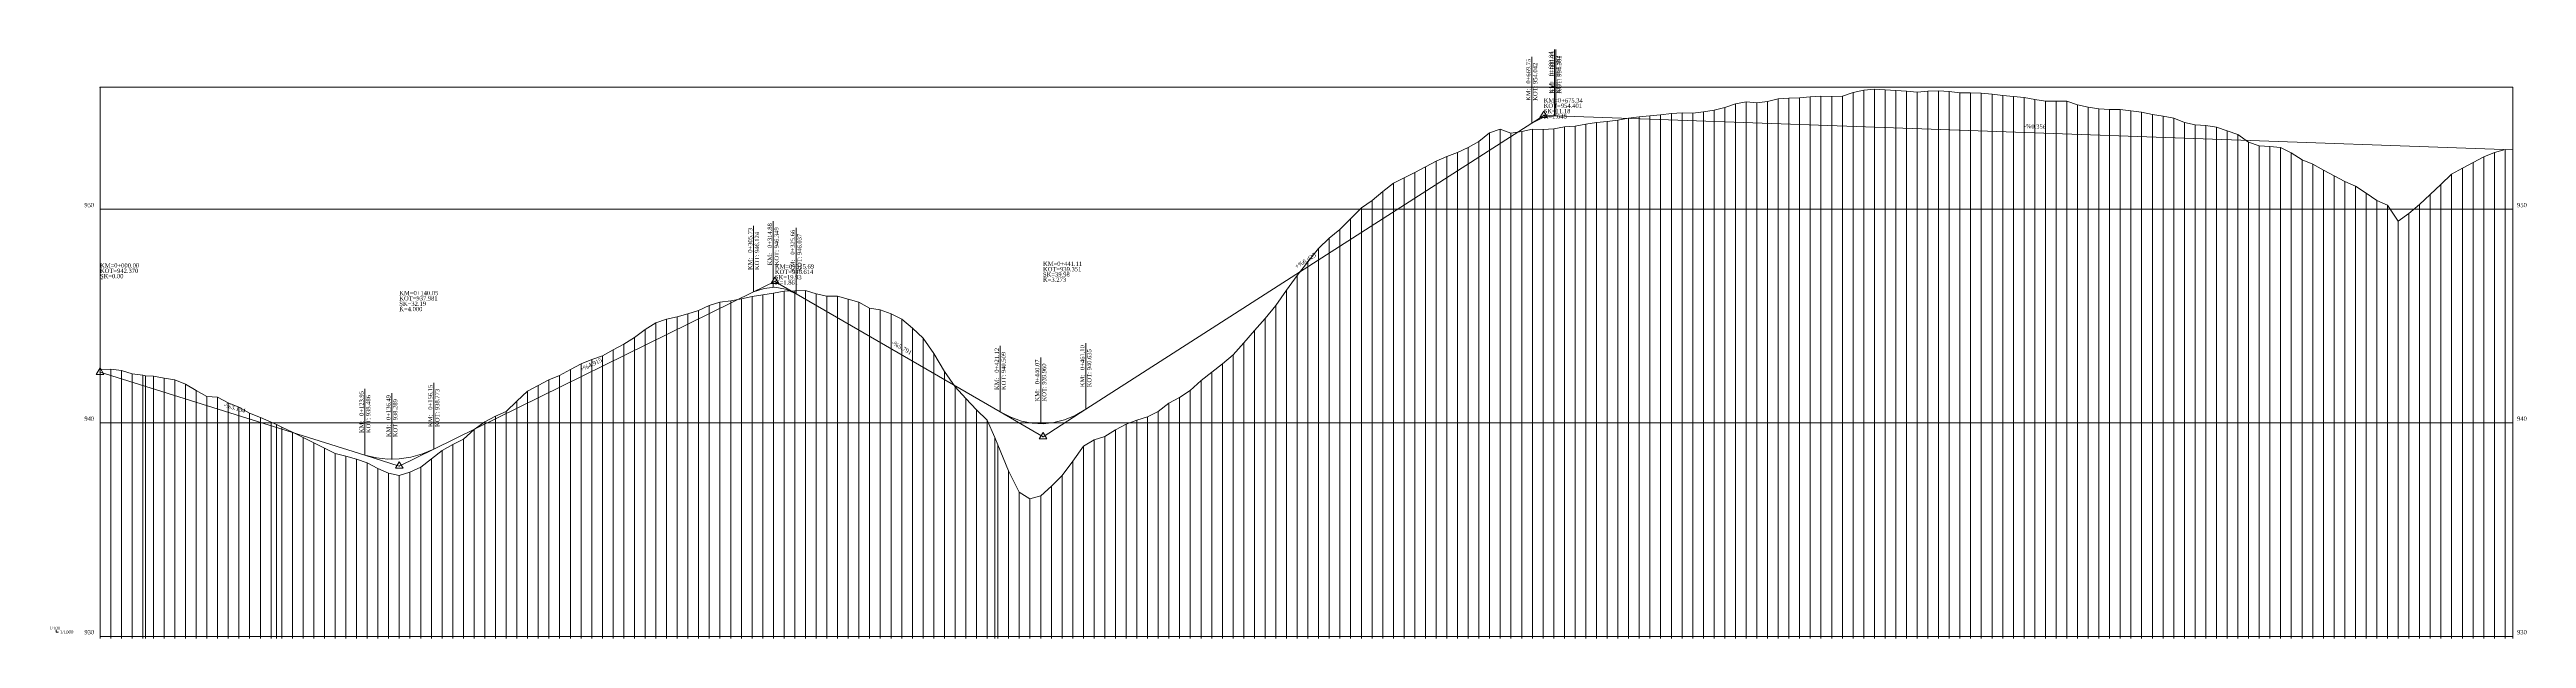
# Model space of a CAD drawing. Header units: metres. Extents: x 478603 to 489313, y 4282657 to 4289463.
# Drawn here: x 483689 to 484848, y 4285210 to 4285485 of the extents above; entities that cross this region are included whole.
import ezdxf

# ---------------------------------------------------------------- set-up
doc = ezdxf.new("R2010")
doc.units = ezdxf.units.M
for name, color, linetype, lineweight in [('PL_SEMBOL', 7, 'Continuous', 0), ('PR_ALINMAN', 1, 'Continuous', 0), ('PR_ENK_EKSEN1', 5, 'Continuous', 0), ('PR_ENK_EKSEN1D', 1, 'Continuous', 0), ('PR_KIYAS', 153, 'Continuous', 0), ('PR_KURP', 2, 'Continuous', 0), ('PR_KURP_MIN', 30, 'Continuous', 0), ('PR_KURP_TF', 4, 'Continuous', 0), ('PR_KURP_TO', 96, 'Continuous', 0), ('PR_OLCEK', 1, 'Continuous', 0), ('PR_PROFIL', 153, 'Continuous', 0), ('PR_TANJANT', 30, 'Continuous', 0)]:
    doc.layers.add(name, color=color, linetype=linetype, lineweight=lineweight)
doc.styles.get("Standard").update_dxf_attribs({"font": 'times.ttf'})

# ---------------------------------------------------------------- blocks, each defined once
blk = doc.blocks.new('3')
at = {"layer": 'PL_SEMBOL'}
for p, q in [((0, 2), (-1.75, -1)), ((0.125, 0.125), (-0.125, -0.125)), ((-0.125, 0.125), (0.125, -0.125)), ((1.75, -1), (0, 2)), ((-1.75, -1), (1.75, -1))]:
    blk.add_line(p, q, dxfattribs=at)

msp = doc.modelspace()

# ---------------------------------------------------------------- linework, layer by layer
at = {"layer": 'PR_ALINMAN'}
for p, q in [((484173.8, 4285316.9), (484382.4, 4285450.9)), ((484393.6, 4285454.3), (484841.3, 4285438.4)), ((483868.8, 4285298.2), (484018.4, 4285371.8)), ((484038.3, 4285370.9), (484133.8, 4285315.6)), ((483712.7, 4285334.2), (483836.6, 4285295.4))]:
    msp.add_line(p, q, dxfattribs=at)
at = {"layer": 'PR_ENK_EKSEN1'}
for p, q in [((484467.7, 4285456.9), (484472.7, 4285458.2)), ((484472.7, 4285458.2), (484477.7, 4285459.9)), ((484477.7, 4285459.9), (484482.7, 4285460.8)), ((484482.7, 4285460.8), (484487.7, 4285460.4)), ((484487.7, 4285460.4), (484492.7, 4285461)), ((484492.7, 4285461), (484497.7, 4285462.3)), ((484497.7, 4285462.3), (484502.7, 4285462.6)), ((484502.7, 4285462.6), (484507.7, 4285462.7)), ((484507.7, 4285462.7), (484512.7, 4285463.1)), ((484512.7, 4285463.1), (484517.7, 4285463.5)), ((484517.7, 4285463.5), (484522.7, 4285463.4)), ((484522.7, 4285463.4), (484527.7, 4285463.5)), ((484527.7, 4285463.5), (484532.7, 4285465.2)), ((484532.7, 4285465.2), (484537.7, 4285466.3)), ((484537.7, 4285466.3), (484542.7, 4285466.7)), ((484542.7, 4285466.7), (484547.7, 4285466.5)), ((484547.7, 4285466.5), (484552.7, 4285466.2)), ((484552.7, 4285466.2), (484557.7, 4285465.9)), ((484557.7, 4285465.9), (484562.7, 4285465.4)), ((484562.7, 4285465.4), (484567.7, 4285465.8)), ((484567.7, 4285465.8), (484572.7, 4285466)), ((484572.7, 4285466), (484577.7, 4285465.6)), ((484577.7, 4285465.6), (484582.7, 4285465.1)), ((484582.7, 4285465.1), (484587.7, 4285465)), ((484587.7, 4285465), (484592.7, 4285464.9)), ((484592.7, 4285464.9), (484597.7, 4285464.5)), ((484597.7, 4285464.5), (484602.7, 4285463.8)), ((484602.7, 4285463.8), (484607.7, 4285463.3)), ((484607.7, 4285463.3), (484612.7, 4285462.9)), ((484612.7, 4285462.9), (484617.7, 4285461.9)), ((484617.7, 4285461.9), (484622.7, 4285461.2)), ((484622.7, 4285461.2), (484627.7, 4285461.2)), ((484627.7, 4285461.2), (484632.7, 4285461.1)), ((484632.7, 4285461.1), (484637.7, 4285459.4)), ((484637.7, 4285459.4), (484642.7, 4285458.4)), ((484642.7, 4285458.4), (484647.7, 4285457.6)), ((484362.7, 4285446.3), (484367.7, 4285448)), ((484367.7, 4285448), (484372.7, 4285446.2)), ((484372.7, 4285446.2), (484377.7, 4285447)), ((484377.7, 4285447), (484382.7, 4285448)), ((484382.7, 4285448), (484387.7, 4285447.9)), ((484387.7, 4285447.9), (484392.7, 4285448.2)), ((484392.7, 4285448.2), (484397.7, 4285449.2)), ((484397.7, 4285449.2), (484402.7, 4285449.5)), ((484402.7, 4285449.5), (484407.7, 4285450.4)), ((484407.7, 4285450.4), (484412.7, 4285451.2)), ((484412.7, 4285451.2), (484417.7, 4285451.7)), ((484417.7, 4285451.7), (484422.7, 4285452.3)), ((484422.7, 4285452.3), (484427.7, 4285453.2)), ((484427.7, 4285453.2), (484432.7, 4285453.8)), ((484432.7, 4285453.8), (484437.7, 4285454.3)), ((484437.7, 4285454.3), (484442.7, 4285454.8)), ((484442.7, 4285454.8), (484447.7, 4285455.3)), ((484447.7, 4285455.3), (484452.7, 4285455.7)), ((484452.7, 4285455.7), (484457.7, 4285455.6)), ((484457.7, 4285455.6), (484462.7, 4285456.1)), ((484462.7, 4285456.1), (484467.7, 4285456.9)), ((484647.7, 4285457.6), (484652.7, 4285457.3)), ((484652.7, 4285457.3), (484657.7, 4285457.2)), ((484657.7, 4285457.2), (484662.7, 4285456.6)), ((484662.7, 4285456.6), (484667.7, 4285456)), ((484667.7, 4285456), (484672.7, 4285454.9)), ((484672.7, 4285454.9), (484677.7, 4285454.1)), ((484677.7, 4285454.1), (484682.7, 4285453.2)), ((484682.7, 4285453.2), (484687.7, 4285451.2)), ((484687.7, 4285451.2), (484692.7, 4285450)), ((484692.7, 4285450), (484697.7, 4285449.7)), ((484697.7, 4285449.7), (484702.7, 4285449)), ((484702.7, 4285449), (484707.7, 4285447.2)), ((484707.7, 4285447.2), (484712.7, 4285445.6)), ((484337.7, 4285433.1), (484342.7, 4285435.2)), ((484342.7, 4285435.2), (484347.7, 4285437.1)), ((484347.7, 4285437.1), (484352.7, 4285439.4)), ((484352.7, 4285439.4), (484357.7, 4285442.3)), ((484357.7, 4285442.3), (484362.7, 4285446.3)), ((484712.7, 4285445.6), (484717.7, 4285441.9)), ((484717.7, 4285441.9), (484722.7, 4285440.3)), ((484722.7, 4285440.3), (484727.7, 4285439.9)), ((484727.7, 4285439.9), (484732.7, 4285439.5)), ((484732.7, 4285439.5), (484737.7, 4285436.9)), ((484737.7, 4285436.9), (484742.7, 4285433.6)), ((484822.7, 4285432.5), (484827.7, 4285435.1)), ((484827.7, 4285435.1), (484832.7, 4285437.1)), ((484832.7, 4285437.1), (484837.7, 4285438.5)), ((484837.7, 4285438.5), (484841.3, 4285438.4)), ((484317.7, 4285422.7), (484322.7, 4285425.3)), ((484322.7, 4285425.3), (484327.7, 4285427.8)), ((484327.7, 4285427.8), (484332.7, 4285430.4)), ((484332.7, 4285430.4), (484337.7, 4285433.1)), ((484742.7, 4285433.6), (484747.7, 4285431.6)), ((484747.7, 4285431.6), (484752.7, 4285428.8)), ((484752.7, 4285428.8), (484757.7, 4285426.2)), ((484757.7, 4285426.2), (484762.7, 4285423.5)), ((484762.7, 4285423.5), (484767.7, 4285421.4)), ((484807.7, 4285422.2), (484812.7, 4285427)), ((484812.7, 4285427), (484817.7, 4285429.8)), ((484817.7, 4285429.8), (484822.7, 4285432.5)), ((484302.7, 4285411.2), (484307.7, 4285414.6)), ((484307.7, 4285414.6), (484312.7, 4285418.9)), ((484312.7, 4285418.9), (484317.7, 4285422.7)), ((484767.7, 4285421.4), (484772.7, 4285418)), ((484772.7, 4285418), (484777.7, 4285414.6)), ((484777.7, 4285414.6), (484782.7, 4285412.5)), ((484782.7, 4285412.5), (484787.7, 4285405)), ((484792.7, 4285408.5), (484797.7, 4285412.8)), ((484797.7, 4285412.8), (484802.7, 4285417.4)), ((484802.7, 4285417.4), (484807.7, 4285422.2)), ((484287.7, 4285397), (484292.7, 4285401)), ((484292.7, 4285401), (484297.7, 4285406)), ((484297.7, 4285406), (484302.7, 4285411.2)), ((484787.7, 4285405), (484792.7, 4285408.5)), ((484277.7, 4285385.9), (484282.7, 4285392.2)), ((484282.7, 4285392.2), (484287.7, 4285397)), ((484267.7, 4285372.6), (484272.7, 4285379.5)), ((484272.7, 4285379.5), (484277.7, 4285385.9)), ((483997.7, 4285365.5), (484002.7, 4285367)), ((484002.7, 4285367), (484007.7, 4285367.6)), ((484007.7, 4285367.6), (484012.7, 4285368.6)), ((484012.7, 4285368.6), (484017.7, 4285369.6)), ((484017.7, 4285369.6), (484022.7, 4285370.5)), ((484022.7, 4285370.5), (484027.7, 4285371.3)), ((484027.7, 4285371.3), (484032.7, 4285372.2)), ((484032.7, 4285372.2), (484037.7, 4285372.4)), ((484037.7, 4285372.4), (484042.7, 4285372.5)), ((484042.7, 4285372.5), (484047.7, 4285371)), ((484047.7, 4285371), (484052.7, 4285369.9)), ((484052.7, 4285369.9), (484057.7, 4285369.8)), ((484057.7, 4285369.8), (484062.7, 4285368.5)), ((484062.7, 4285368.5), (484067.7, 4285367)), ((484067.7, 4285367), (484072.7, 4285364.2)), ((484257.7, 4285359.3), (484262.7, 4285365.5)), ((484262.7, 4285365.5), (484267.7, 4285372.6)), ((483962.7, 4285350.5), (483967.7, 4285354.2)), ((483967.7, 4285354.2), (483972.7, 4285357.3)), ((483972.7, 4285357.3), (483977.7, 4285359.1)), ((483977.7, 4285359.1), (483982.7, 4285360.1)), ((483982.7, 4285360.1), (483987.7, 4285361.5)), ((483987.7, 4285361.5), (483992.7, 4285363.1)), ((483992.7, 4285363.1), (483997.7, 4285365.5)), ((484072.7, 4285364.2), (484077.7, 4285363.5)), ((484077.7, 4285363.5), (484082.7, 4285361.6)), ((484082.7, 4285361.6), (484087.7, 4285359)), ((484087.7, 4285359), (484092.7, 4285354.8)), ((484092.7, 4285354.8), (484097.7, 4285350.2)), ((484252.7, 4285353.7), (484257.7, 4285359.3)), ((483947.7, 4285341.9), (483952.7, 4285344.7)), ((483952.7, 4285344.7), (483957.7, 4285347.4)), ((483957.7, 4285347.4), (483962.7, 4285350.5)), ((484097.7, 4285350.2), (484102.7, 4285343)), ((484102.7, 4285343), (484107.7, 4285334.5)), ((484237.7, 4285338.1), (484242.7, 4285342.4)), ((484242.7, 4285342.4), (484247.7, 4285348)), ((484247.7, 4285348), (484252.7, 4285353.7)), ((483712.7, 4285335.5), (483717.7, 4285335.7)), ((483717.7, 4285335.7), (483722.7, 4285335)), ((483722.7, 4285335), (483727.7, 4285333.5)), ((483727.7, 4285333.5), (483732.7, 4285332.8)), ((483732.7, 4285332.8), (483734, 4285332.6)), ((483734, 4285332.6), (483737.7, 4285332.3)), ((483737.7, 4285332.3), (483742.7, 4285331.4)), ((483742.7, 4285331.4), (483747.7, 4285330.6)), ((483922.7, 4285330.6), (483927.7, 4285332.7)), ((483927.7, 4285332.7), (483932.7, 4285335.5)), ((483932.7, 4285335.5), (483937.7, 4285338.1)), ((483937.7, 4285338.1), (483942.7, 4285340.2)), ((483942.7, 4285340.2), (483947.7, 4285341.9)), ((484107.7, 4285334.5), (484112.7, 4285327.3)), ((484227.7, 4285330.4), (484232.7, 4285334.2)), ((484232.7, 4285334.2), (484237.7, 4285338.1)), ((483747.7, 4285330.6), (483752.7, 4285328.7)), ((483752.7, 4285328.7), (483757.7, 4285325.7)), ((483757.7, 4285325.7), (483762.7, 4285322.9)), ((483762.7, 4285322.9), (483767.7, 4285322.6)), ((483767.7, 4285322.6), (483772.7, 4285319.9)), ((483772.7, 4285319.9), (483777.7, 4285317.9)), ((483902.7, 4285315.8), (483907.7, 4285320.7)), ((483907.7, 4285320.7), (483912.7, 4285325.4)), ((483912.7, 4285325.4), (483917.7, 4285328)), ((483917.7, 4285328), (483922.7, 4285330.6)), ((484112.7, 4285327.3), (484117.7, 4285321.9)), ((484117.7, 4285321.9), (484122.7, 4285316.6)), ((484207.7, 4285315.9), (484212.7, 4285319.8)), ((484212.7, 4285319.8), (484217.7, 4285322.4)), ((484217.7, 4285322.4), (484222.7, 4285325.7)), ((484222.7, 4285325.7), (484227.7, 4285330.4)), ((483777.7, 4285317.9), (483782.7, 4285315)), ((483782.7, 4285315), (483787.7, 4285313)), ((483787.7, 4285313), (483792.7, 4285310.9)), ((483792.7, 4285310.9), (483795.2, 4285309.7)), ((483795.2, 4285309.7), (483797.7, 4285308.5)), ((483797.7, 4285308.5), (483802.7, 4285306.2)), ((483887.7, 4285307.4), (483892.7, 4285311)), ((483892.7, 4285311), (483897.7, 4285313.6)), ((483897.7, 4285313.6), (483902.7, 4285315.8)), ((484122.7, 4285316.6), (484127.7, 4285311.7)), ((484127.7, 4285311.7), (484131.3, 4285303.7)), ((484187.7, 4285307.3), (484192.7, 4285309.9)), ((484192.7, 4285309.9), (484197.7, 4285311.8)), ((484197.7, 4285311.8), (484202.7, 4285313.4)), ((484202.7, 4285313.4), (484207.7, 4285315.9)), ((483802.7, 4285306.2), (483807.7, 4285303.6)), ((483807.7, 4285303.6), (483812.7, 4285301.1)), ((483812.7, 4285301.1), (483817.7, 4285298.6)), ((483817.7, 4285298.6), (483822.7, 4285296.2)), ((483822.7, 4285296.2), (483827.7, 4285294.9)), ((483867.7, 4285293.7), (483872.7, 4285297.6)), ((483872.7, 4285297.6), (483877.7, 4285300.3)), ((483877.7, 4285300.3), (483882.7, 4285302.8)), ((483882.7, 4285302.8), (483887.7, 4285307.4)), ((484131.3, 4285303.7), (484132.7, 4285300.2)), ((484132.7, 4285300.2), (484137.7, 4285288.1)), ((484167.7, 4285292.6), (484172.7, 4285299.6)), ((484172.7, 4285299.6), (484177.7, 4285302.5)), ((484177.7, 4285302.5), (484182.7, 4285304.1)), ((484182.7, 4285304.1), (484187.7, 4285307.3)), ((483827.7, 4285294.9), (483832.7, 4285293.5)), ((483832.7, 4285293.5), (483837.7, 4285291.8)), ((483837.7, 4285291.8), (483842.7, 4285289.1)), ((483842.7, 4285289.1), (483847.7, 4285286.9)), ((483847.7, 4285286.9), (483852.7, 4285285.8)), ((483852.7, 4285285.8), (483857.7, 4285287.4)), ((483857.7, 4285287.4), (483862.7, 4285289.7)), ((483862.7, 4285289.7), (483867.7, 4285293.7)), ((484137.7, 4285288.1), (484142.7, 4285278)), ((484157.7, 4285280.8), (484162.7, 4285285.8)), ((484162.7, 4285285.8), (484167.7, 4285292.6)), ((484142.7, 4285278), (484147.7, 4285274.9)), ((484147.7, 4285274.9), (484152.7, 4285276.4)), ((484152.7, 4285276.4), (484157.7, 4285280.8))]:
    msp.add_line(p, q, dxfattribs=at)
at = {"layer": 'PR_ENK_EKSEN1D'}
for p, q in [((484472.7, 4285209.5), (484472.7, 4285458.2)), ((484477.7, 4285209.5), (484477.7, 4285459.9)), ((484482.7, 4285209.5), (484482.7, 4285460.8)), ((484487.7, 4285209.5), (484487.7, 4285460.4)), ((484492.7, 4285209.5), (484492.7, 4285461)), ((484497.7, 4285209.5), (484497.7, 4285462.3)), ((484502.7, 4285209.5), (484502.7, 4285462.6)), ((484507.7, 4285209.5), (484507.7, 4285462.7)), ((484512.7, 4285209.5), (484512.7, 4285463.1)), ((484517.7, 4285209.5), (484517.7, 4285463.5)), ((484522.7, 4285209.5), (484522.7, 4285463.4)), ((484527.7, 4285209.5), (484527.7, 4285463.5)), ((484532.7, 4285209.5), (484532.7, 4285465.2)), ((484537.7, 4285209.5), (484537.7, 4285466.3)), ((484542.7, 4285209.5), (484542.7, 4285466.7)), ((484547.7, 4285209.5), (484547.7, 4285466.5)), ((484552.7, 4285209.5), (484552.7, 4285466.2)), ((484557.7, 4285209.5), (484557.7, 4285465.9)), ((484562.7, 4285209.5), (484562.7, 4285465.4)), ((484567.7, 4285209.5), (484567.7, 4285465.8)), ((484572.7, 4285209.5), (484572.7, 4285466)), ((484577.7, 4285209.5), (484577.7, 4285465.6)), ((484582.7, 4285209.5), (484582.7, 4285465.1)), ((484587.7, 4285209.5), (484587.7, 4285465)), ((484592.7, 4285209.5), (484592.7, 4285464.9)), ((484597.7, 4285209.5), (484597.7, 4285464.5)), ((484602.7, 4285209.5), (484602.7, 4285463.8)), ((484607.7, 4285209.5), (484607.7, 4285463.3)), ((484612.7, 4285209.5), (484612.7, 4285462.9)), ((484617.7, 4285209.5), (484617.7, 4285461.9)), ((484622.7, 4285209.5), (484622.7, 4285461.2)), ((484627.7, 4285209.5), (484627.7, 4285461.2)), ((484632.7, 4285209.5), (484632.7, 4285461.1)), ((484637.7, 4285209.5), (484637.7, 4285459.4)), ((484642.7, 4285209.5), (484642.7, 4285458.4)), ((484367.7, 4285209.5), (484367.7, 4285448)), ((484377.7, 4285209.5), (484377.7, 4285447)), ((484382.7, 4285209.5), (484382.7, 4285448)), ((484387.7, 4285209.5), (484387.7, 4285447.9)), ((484392.7, 4285209.5), (484392.7, 4285448.2)), ((484397.7, 4285209.5), (484397.7, 4285449.2)), ((484402.7, 4285209.5), (484402.7, 4285449.5)), ((484407.7, 4285209.5), (484407.7, 4285450.4)), ((484412.7, 4285209.5), (484412.7, 4285451.2)), ((484417.7, 4285209.5), (484417.7, 4285451.7)), ((484422.7, 4285209.5), (484422.7, 4285452.3)), ((484427.7, 4285209.5), (484427.7, 4285453.2)), ((484432.7, 4285209.5), (484432.7, 4285453.8)), ((484437.7, 4285209.5), (484437.7, 4285454.3)), ((484442.7, 4285209.5), (484442.7, 4285454.8)), ((484447.7, 4285209.5), (484447.7, 4285455.3)), ((484452.7, 4285209.5), (484452.7, 4285455.7)), ((484457.7, 4285209.5), (484457.7, 4285455.6)), ((484462.7, 4285209.5), (484462.7, 4285456.1)), ((484467.7, 4285209.5), (484467.7, 4285456.9)), ((484647.7, 4285209.5), (484647.7, 4285457.6)), ((484652.7, 4285209.5), (484652.7, 4285457.3)), ((484657.7, 4285209.5), (484657.7, 4285457.2)), ((484662.7, 4285209.5), (484662.7, 4285456.6)), ((484667.7, 4285209.5), (484667.7, 4285456)), ((484672.7, 4285209.5), (484672.7, 4285454.9)), ((484677.7, 4285209.5), (484677.7, 4285454.1)), ((484682.7, 4285209.5), (484682.7, 4285453.2)), ((484687.7, 4285209.5), (484687.7, 4285451.2)), ((484692.7, 4285209.5), (484692.7, 4285450)), ((484697.7, 4285209.5), (484697.7, 4285449.7)), ((484702.7, 4285209.5), (484702.7, 4285449)), ((484707.7, 4285209.5), (484707.7, 4285447.2)), ((484342.7, 4285209.5), (484342.7, 4285435.2)), ((484347.7, 4285209.5), (484347.7, 4285437.1)), ((484352.7, 4285209.5), (484352.7, 4285439.4)), ((484357.7, 4285209.5), (484357.7, 4285442.3)), ((484362.7, 4285209.5), (484362.7, 4285446.3)), ((484372.7, 4285209.5), (484372.7, 4285446.2)), ((484712.7, 4285209.5), (484712.7, 4285445.6)), ((484717.7, 4285209.5), (484717.7, 4285441.9)), ((484722.7, 4285209.5), (484722.7, 4285440.3)), ((484727.7, 4285209.5), (484727.7, 4285439.9)), ((484732.7, 4285209.5), (484732.7, 4285439.5)), ((484737.7, 4285209.5), (484737.7, 4285436.9)), ((484827.7, 4285209.5), (484827.7, 4285435.1)), ((484832.7, 4285209.5), (484832.7, 4285437.1)), ((484837.7, 4285209.5), (484837.7, 4285438.5)), ((484841.3, 4285209.5), (484841.3, 4285438.4)), ((484322.7, 4285209.5), (484322.7, 4285425.3)), ((484327.7, 4285209.5), (484327.7, 4285427.8)), ((484332.7, 4285209.5), (484332.7, 4285430.4)), ((484337.7, 4285209.5), (484337.7, 4285433.1)), ((484742.7, 4285209.5), (484742.7, 4285433.6)), ((484747.7, 4285209.5), (484747.7, 4285431.6)), ((484752.7, 4285209.5), (484752.7, 4285428.8)), ((484757.7, 4285209.5), (484757.7, 4285426.2)), ((484762.7, 4285209.5), (484762.7, 4285423.5)), ((484812.7, 4285209.5), (484812.7, 4285427)), ((484817.7, 4285209.5), (484817.7, 4285429.8)), ((484822.7, 4285209.5), (484822.7, 4285432.5)), ((484307.7, 4285209.5), (484307.7, 4285414.6)), ((484312.7, 4285209.5), (484312.7, 4285418.9)), ((484317.7, 4285209.5), (484317.7, 4285422.7)), ((484767.7, 4285209.5), (484767.7, 4285421.4)), ((484772.7, 4285209.5), (484772.7, 4285418)), ((484777.7, 4285209.5), (484777.7, 4285414.6)), ((484782.7, 4285209.5), (484782.7, 4285412.5)), ((484797.7, 4285209.5), (484797.7, 4285412.8)), ((484802.7, 4285209.5), (484802.7, 4285417.4)), ((484807.7, 4285209.5), (484807.7, 4285422.2)), ((484292.7, 4285209.5), (484292.7, 4285401)), ((484297.7, 4285209.5), (484297.7, 4285406)), ((484302.7, 4285209.5), (484302.7, 4285411.2)), ((484787.7, 4285209.5), (484787.7, 4285405)), ((484792.7, 4285209.5), (484792.7, 4285408.5)), ((484282.7, 4285209.5), (484282.7, 4285392.2)), ((484287.7, 4285209.5), (484287.7, 4285397)), ((484272.7, 4285209.5), (484272.7, 4285379.5)), ((484277.7, 4285209.5), (484277.7, 4285385.9)), ((484002.7, 4285209.5), (484002.7, 4285367)), ((484007.7, 4285209.5), (484007.7, 4285367.6)), ((484012.7, 4285209.5), (484012.7, 4285368.6)), ((484017.7, 4285209.5), (484017.7, 4285369.6)), ((484022.7, 4285209.5), (484022.7, 4285370.5)), ((484027.7, 4285209.5), (484027.7, 4285371.3)), ((484032.7, 4285209.5), (484032.7, 4285372.2)), ((484037.7, 4285209.5), (484037.7, 4285372.4)), ((484042.7, 4285209.5), (484042.7, 4285372.5)), ((484047.7, 4285209.5), (484047.7, 4285371)), ((484052.7, 4285209.5), (484052.7, 4285369.9)), ((484057.7, 4285209.5), (484057.7, 4285369.8)), ((484062.7, 4285209.5), (484062.7, 4285368.5)), ((484067.7, 4285209.5), (484067.7, 4285367)), ((484262.7, 4285209.5), (484262.7, 4285365.5)), ((484267.7, 4285209.5), (484267.7, 4285372.6)), ((483967.7, 4285209.5), (483967.7, 4285354.2)), ((483972.7, 4285209.5), (483972.7, 4285357.3)), ((483977.7, 4285209.5), (483977.7, 4285359.1)), ((483982.7, 4285209.5), (483982.7, 4285360.1)), ((483987.7, 4285209.5), (483987.7, 4285361.5)), ((483992.7, 4285209.5), (483992.7, 4285363.1)), ((483997.7, 4285209.5), (483997.7, 4285365.5)), ((484072.7, 4285209.5), (484072.7, 4285364.2)), ((484077.7, 4285209.5), (484077.7, 4285363.5)), ((484082.7, 4285209.5), (484082.7, 4285361.6)), ((484087.7, 4285209.5), (484087.7, 4285359)), ((484092.7, 4285209.5), (484092.7, 4285354.8)), ((484257.7, 4285209.5), (484257.7, 4285359.3)), ((483952.7, 4285209.5), (483952.7, 4285344.7)), ((483957.7, 4285209.5), (483957.7, 4285347.4)), ((483962.7, 4285209.5), (483962.7, 4285350.5)), ((484097.7, 4285209.5), (484097.7, 4285350.2)), ((484102.7, 4285209.5), (484102.7, 4285343)), ((484242.7, 4285209.5), (484242.7, 4285342.4)), ((484247.7, 4285209.5), (484247.7, 4285348)), ((484252.7, 4285209.5), (484252.7, 4285353.7)), ((483712.7, 4285209.5), (483712.7, 4285335.5)), ((483717.7, 4285209.5), (483717.7, 4285335.7)), ((483722.7, 4285209.5), (483722.7, 4285335)), ((483727.7, 4285209.5), (483727.7, 4285333.5)), ((483732.7, 4285209.5), (483732.7, 4285332.8)), ((483734, 4285209.5), (483734, 4285332.6)), ((483737.7, 4285209.5), (483737.7, 4285332.3)), ((483742.7, 4285209.5), (483742.7, 4285331.4)), ((483927.7, 4285209.5), (483927.7, 4285332.7)), ((483932.7, 4285209.5), (483932.7, 4285335.5)), ((483937.7, 4285209.5), (483937.7, 4285338.1)), ((483942.7, 4285209.5), (483942.7, 4285340.2)), ((483947.7, 4285209.5), (483947.7, 4285341.9)), ((484107.7, 4285209.5), (484107.7, 4285334.5)), ((484232.7, 4285209.5), (484232.7, 4285334.2)), ((484237.7, 4285209.5), (484237.7, 4285338.1)), ((483747.7, 4285209.5), (483747.7, 4285330.6)), ((483752.7, 4285209.5), (483752.7, 4285328.7)), ((483757.7, 4285209.5), (483757.7, 4285325.7)), ((483762.7, 4285209.5), (483762.7, 4285322.9)), ((483767.7, 4285209.5), (483767.7, 4285322.6)), ((483772.7, 4285209.5), (483772.7, 4285319.9)), ((483907.7, 4285209.5), (483907.7, 4285320.7)), ((483912.7, 4285209.5), (483912.7, 4285325.4)), ((483917.7, 4285209.5), (483917.7, 4285328)), ((483922.7, 4285209.5), (483922.7, 4285330.6)), ((484112.7, 4285209.5), (484112.7, 4285327.3)), ((484117.7, 4285209.5), (484117.7, 4285321.9)), ((484212.7, 4285209.5), (484212.7, 4285319.8)), ((484217.7, 4285209.5), (484217.7, 4285322.4)), ((484222.7, 4285209.5), (484222.7, 4285325.7)), ((484227.7, 4285209.5), (484227.7, 4285330.4)), ((483777.7, 4285209.5), (483777.7, 4285317.9)), ((483782.7, 4285209.5), (483782.7, 4285315)), ((483787.7, 4285209.5), (483787.7, 4285313)), ((483792.7, 4285209.5), (483792.7, 4285310.9)), ((483795.2, 4285209.5), (483795.2, 4285309.7)), ((483797.7, 4285209.5), (483797.7, 4285308.5)), ((483892.7, 4285209.5), (483892.7, 4285311)), ((483897.7, 4285209.5), (483897.7, 4285313.6)), ((483902.7, 4285209.5), (483902.7, 4285315.8)), ((484122.7, 4285209.5), (484122.7, 4285316.6)), ((484127.7, 4285209.5), (484127.7, 4285311.7)), ((484192.7, 4285209.5), (484192.7, 4285309.9)), ((484197.7, 4285209.5), (484197.7, 4285311.8)), ((484202.7, 4285209.5), (484202.7, 4285313.4)), ((484207.7, 4285209.5), (484207.7, 4285315.9)), ((483802.7, 4285209.5), (483802.7, 4285306.2)), ((483807.7, 4285209.5), (483807.7, 4285303.6)), ((483812.7, 4285209.5), (483812.7, 4285301.1)), ((483817.7, 4285209.5), (483817.7, 4285298.6)), ((483822.7, 4285209.5), (483822.7, 4285296.2)), ((483872.7, 4285209.5), (483872.7, 4285297.6)), ((483877.7, 4285209.5), (483877.7, 4285300.3)), ((483882.7, 4285209.5), (483882.7, 4285302.8)), ((483887.7, 4285209.5), (483887.7, 4285307.4)), ((484131.3, 4285209.5), (484131.3, 4285303.7)), ((484132.7, 4285209.5), (484132.7, 4285300.2)), ((484172.7, 4285209.5), (484172.7, 4285299.6)), ((484177.7, 4285209.5), (484177.7, 4285302.5)), ((484182.7, 4285209.5), (484182.7, 4285304.1)), ((484187.7, 4285209.5), (484187.7, 4285307.3)), ((483827.7, 4285209.5), (483827.7, 4285294.9)), ((483832.7, 4285209.5), (483832.7, 4285293.5)), ((483837.7, 4285209.5), (483837.7, 4285291.8)), ((483842.7, 4285209.5), (483842.7, 4285289.1)), ((483847.7, 4285209.5), (483847.7, 4285286.9)), ((483852.7, 4285209.5), (483852.7, 4285285.8)), ((483857.7, 4285209.5), (483857.7, 4285287.4)), ((483862.7, 4285209.5), (483862.7, 4285289.7)), ((483867.7, 4285209.5), (483867.7, 4285293.7)), ((484137.7, 4285209.5), (484137.7, 4285288.1)), ((484162.7, 4285209.5), (484162.7, 4285285.8)), ((484167.7, 4285209.5), (484167.7, 4285292.6)), ((484142.7, 4285209.5), (484142.7, 4285278)), ((484147.7, 4285209.5), (484147.7, 4285274.9)), ((484152.7, 4285209.5), (484152.7, 4285276.4)), ((484157.7, 4285209.5), (484157.7, 4285280.8))]:
    msp.add_line(p, q, dxfattribs=at)
at = {"layer": 'PR_KIYAS'}
for p, q in [((483712.7, 4285410.5), (484841.3, 4285410.5)), ((483712.7, 4285310.5), (484841.3, 4285310.5)), ((483712.7, 4285210.5), (484841.3, 4285210.5))]:
    msp.add_line(p, q, dxfattribs=at)
at = {"layer": 'PR_KURP'}
for p, q in [((484382.4, 4285450.9), (484388, 4285453.6)), ((484388, 4285453.6), (484393.6, 4285454.3)), ((484018.4, 4285371.8), (484023.4, 4285373.5)), ((484023.4, 4285373.5), (484028.4, 4285374)), ((484028.4, 4285374), (484033.4, 4285373.1)), ((484033.4, 4285373.1), (484038.3, 4285370.9)), ((484133.8, 4285315.6), (484138.8, 4285313.1)), ((484138.8, 4285313.1), (484143.8, 4285311.3)), ((484143.8, 4285311.3), (484148.8, 4285310.4)), ((484148.8, 4285310.4), (484153.8, 4285310.1)), ((484153.8, 4285310.1), (484158.8, 4285310.7)), ((484158.8, 4285310.7), (484163.8, 4285312)), ((484163.8, 4285312), (484168.8, 4285314)), ((484168.8, 4285314), (484173.8, 4285316.9)), ((483858.1, 4285294.4), (483863.5, 4285296)), ((483863.5, 4285296), (483868.8, 4285298.2)), ((483836.6, 4285295.4), (483842, 4285294.1)), ((483842, 4285294.1), (483847.4, 4285293.5)), ((483847.4, 4285293.5), (483852.7, 4285293.6)), ((483852.7, 4285293.6), (483858.1, 4285294.4))]:
    msp.add_line(p, q, dxfattribs=at)
at = {"layer": 'PR_KURP_MIN'}
for p, q in [((484393, 4285454.3), (484393, 4285485.3)), ((484027.6, 4285374), (484027.6, 4285405)), ((484152.7, 4285310.1), (484152.7, 4285341.1)), ((483849.2, 4285293.4), (483849.2, 4285324.4))]:
    msp.add_line(p, q, dxfattribs=at)
at = {"layer": 'PR_KURP_TF'}
for p, q in [((484393.6, 4285454.3), (484393.6, 4285485.3)), ((484038.3, 4285370.9), (484038.3, 4285401.9)), ((484173.8, 4285316.9), (484173.8, 4285347.9)), ((483868.8, 4285298.2), (483868.8, 4285329.2))]:
    msp.add_line(p, q, dxfattribs=at)
at = {"layer": 'PR_KURP_TO'}
for p, q in [((484382.4, 4285450.9), (484382.4, 4285481.9)), ((484018.4, 4285371.8), (484018.4, 4285402.8)), ((484133.8, 4285315.6), (484133.8, 4285346.6)), ((483836.6, 4285295.4), (483836.6, 4285326.4))]:
    msp.add_line(p, q, dxfattribs=at)
at = {"layer": 'PR_OLCEK'}
for p, q in [((483692.1, 4285213.4), (483692.2, 4285213.5)), ((483692.2, 4285212.5), (483692.2, 4285213.5)), ((483692.2, 4285213.5), (483692.2, 4285213.4)), ((483693.2, 4285212.5), (483692.2, 4285212.5)), ((483693.1, 4285212.6), (483693.2, 4285212.5)), ((483693.2, 4285212.5), (483693.1, 4285212.5))]:
    msp.add_line(p, q, dxfattribs=at)
msp.add_point((483712.7, 4285467.7, 955.7), dxfattribs=at)
at = {"layer": 'PR_PROFIL'}
for p, q in [((483712.7, 4285467.7), (484841.3, 4285467.7)), ((483712.7, 4285209.5), (483712.7, 4285467.7)), ((484841.3, 4285209.5), (484841.3, 4285467.7))]:
    msp.add_line(p, q, dxfattribs=at)
at = {"layer": 'PR_TANJANT'}
for p, q in [((484382.4, 4285450.9), (484388, 4285454.5)), ((484388, 4285454.5), (484393.6, 4285454.3)), ((484018.4, 4285371.8), (484028.4, 4285376.7)), ((484028.4, 4285376.7), (484038.3, 4285370.9)), ((484133.8, 4285315.6), (484153.8, 4285304)), ((484153.8, 4285304), (484173.8, 4285316.9)), ((483852.7, 4285290.3), (483868.8, 4285298.2)), ((483836.6, 4285295.4), (483852.7, 4285290.3))]:
    msp.add_line(p, q, dxfattribs=at)

# ---------------------------------------------------------------- block references
at = {"layer": 'PR_ALINMAN'}
for p in [(484388, 4285454.5), (484028.4, 4285376.7), (483712.7, 4285334.2), (484153.8, 4285304), (483852.7, 4285290.3)]:
    msp.add_blockref('3', p, dxfattribs=at)

# ---------------------------------------------------------------- texts
for s, p in [('KM=0+675.34', (484388, 4285460.5)), ('KOT=954.401', (484388, 4285458)), ('K=1.648', (484388, 4285453)), ('ŞK=11.18', (484388, 4285455.5)), ('KM=0+000.00', (483712.7, 4285383.2)), ('KOT=942.370', (483712.7, 4285380.7)), ('ŞK=0.00', (483712.7, 4285378.2)), ('KM=0+315.69', (484028.4, 4285382.7)), ('KOT=946.614', (484028.4, 4285380.2)), ('K=1.861', (484028.4, 4285375.2)), ('ŞK=19.93', (484028.4, 4285377.7)), ('KM=0+441.11', (484153.8, 4285384)), ('KOT=939.351', (484153.8, 4285381.5)), ('K=3.273', (484153.8, 4285376.5)), ('ŞK=39.98', (484153.8, 4285379)), ('KM=0+140.05', (483852.7, 4285370.3)), ('KOT=937.981', (483852.7, 4285367.8)), ('ŞK=32.19', (483852.7, 4285365.3)), ('K=4.000', (483852.7, 4285362.8))]:
    msp.add_text(s, height=2, dxfattribs=at).set_placement(p)
for s, rotation, p in [('-%0.356', 357.9586, (484612.5, 4285448.5)), ('+%6.425', 32.722, (484272.4, 4285382.6)), ('-%5.791', 329.9232, (484082.7, 4285347.5)), ('+%4.915', 26.1741, (483937.8, 4285334.4)), ('-%3.134', 342.6011, (483770.4, 4285318.2))]:
    msp.add_text(s, height=2, rotation=rotation, dxfattribs=at).set_placement(p)
at = {"layer": 'PR_KURP_MIN'}
for s, p in [('KM:   0+680.34', (484392.4, 4285464.7)), ('KOT: 954.382', (484395.6, 4285464.7)), ('KM:   0+314.88', (484027, 4285384.3)), ('KOT: 946.349', (484030.2, 4285384.3)), ('KM:   0+440.07', (484152.1, 4285320.5)), ('KOT: 939.960', (484155.3, 4285320.5)), ('KM:   0+136.49', (483848.6, 4285303.8)), ('KOT: 938.289', (483851.8, 4285303.8))]:
    msp.add_text(s, height=2, rotation=90, dxfattribs=at).set_placement(p)
at = {"layer": 'PR_KURP_TF'}
for s, p in [('KM:   0+680.93', (484393, 4285464.7)), ('KOT: 954.381', (484396.2, 4285464.7)), ('KM:   0+325.66', (484037.7, 4285381.2)), ('KOT: 946.037', (484040.9, 4285381.2)), ('KM:   0+461.10', (484173.2, 4285327.2)), ('KOT: 940.635', (484176.4, 4285327.2)), ('KM:   0+156.15', (483868.2, 4285308.6)), ('KOT: 938.773', (483871.4, 4285308.6))]:
    msp.add_text(s, height=2, rotation=90, dxfattribs=at).set_placement(p)
at = {"layer": 'PR_KURP_TO'}
for s, p in [('KM:   0+669.75', (484381.8, 4285461.3)), ('KOT: 954.042', (484385, 4285461.3)), ('KM:   0+305.73', (484017.8, 4285382.1)), ('KOT: 946.124', (484021, 4285382.1)), ('KM:   0+421.12', (484133.2, 4285325.9)), ('KOT: 940.509', (484136.4, 4285325.9)), ('KM:   0+123.95', (483836, 4285305.7)), ('KOT: 938.486', (483839.2, 4285305.7))]:
    msp.add_text(s, height=2, rotation=90, dxfattribs=at).set_placement(p)
at = {"layer": 'PR_OLCEK'}
for s, p in [('1/100', (483688.9, 4285213.6)), ('1/1000', (483693.9, 4285211.8))]:
    msp.add_text(s, height=1.5, dxfattribs=at).set_placement(p)
at = {"layer": 'PR_PROFIL'}
for s, p in [('950', (483705.4, 4285411.5)), ('950', (484843.3, 4285411.5)), ('940', (483705.4, 4285311.5)), ('940', (484843.3, 4285311.5)), ('930', (483705.4, 4285211.5)), ('930', (484843.3, 4285211.5))]:
    msp.add_text(s, height=2, dxfattribs=at).set_placement(p)

doc.saveas('drawing.dxf')
